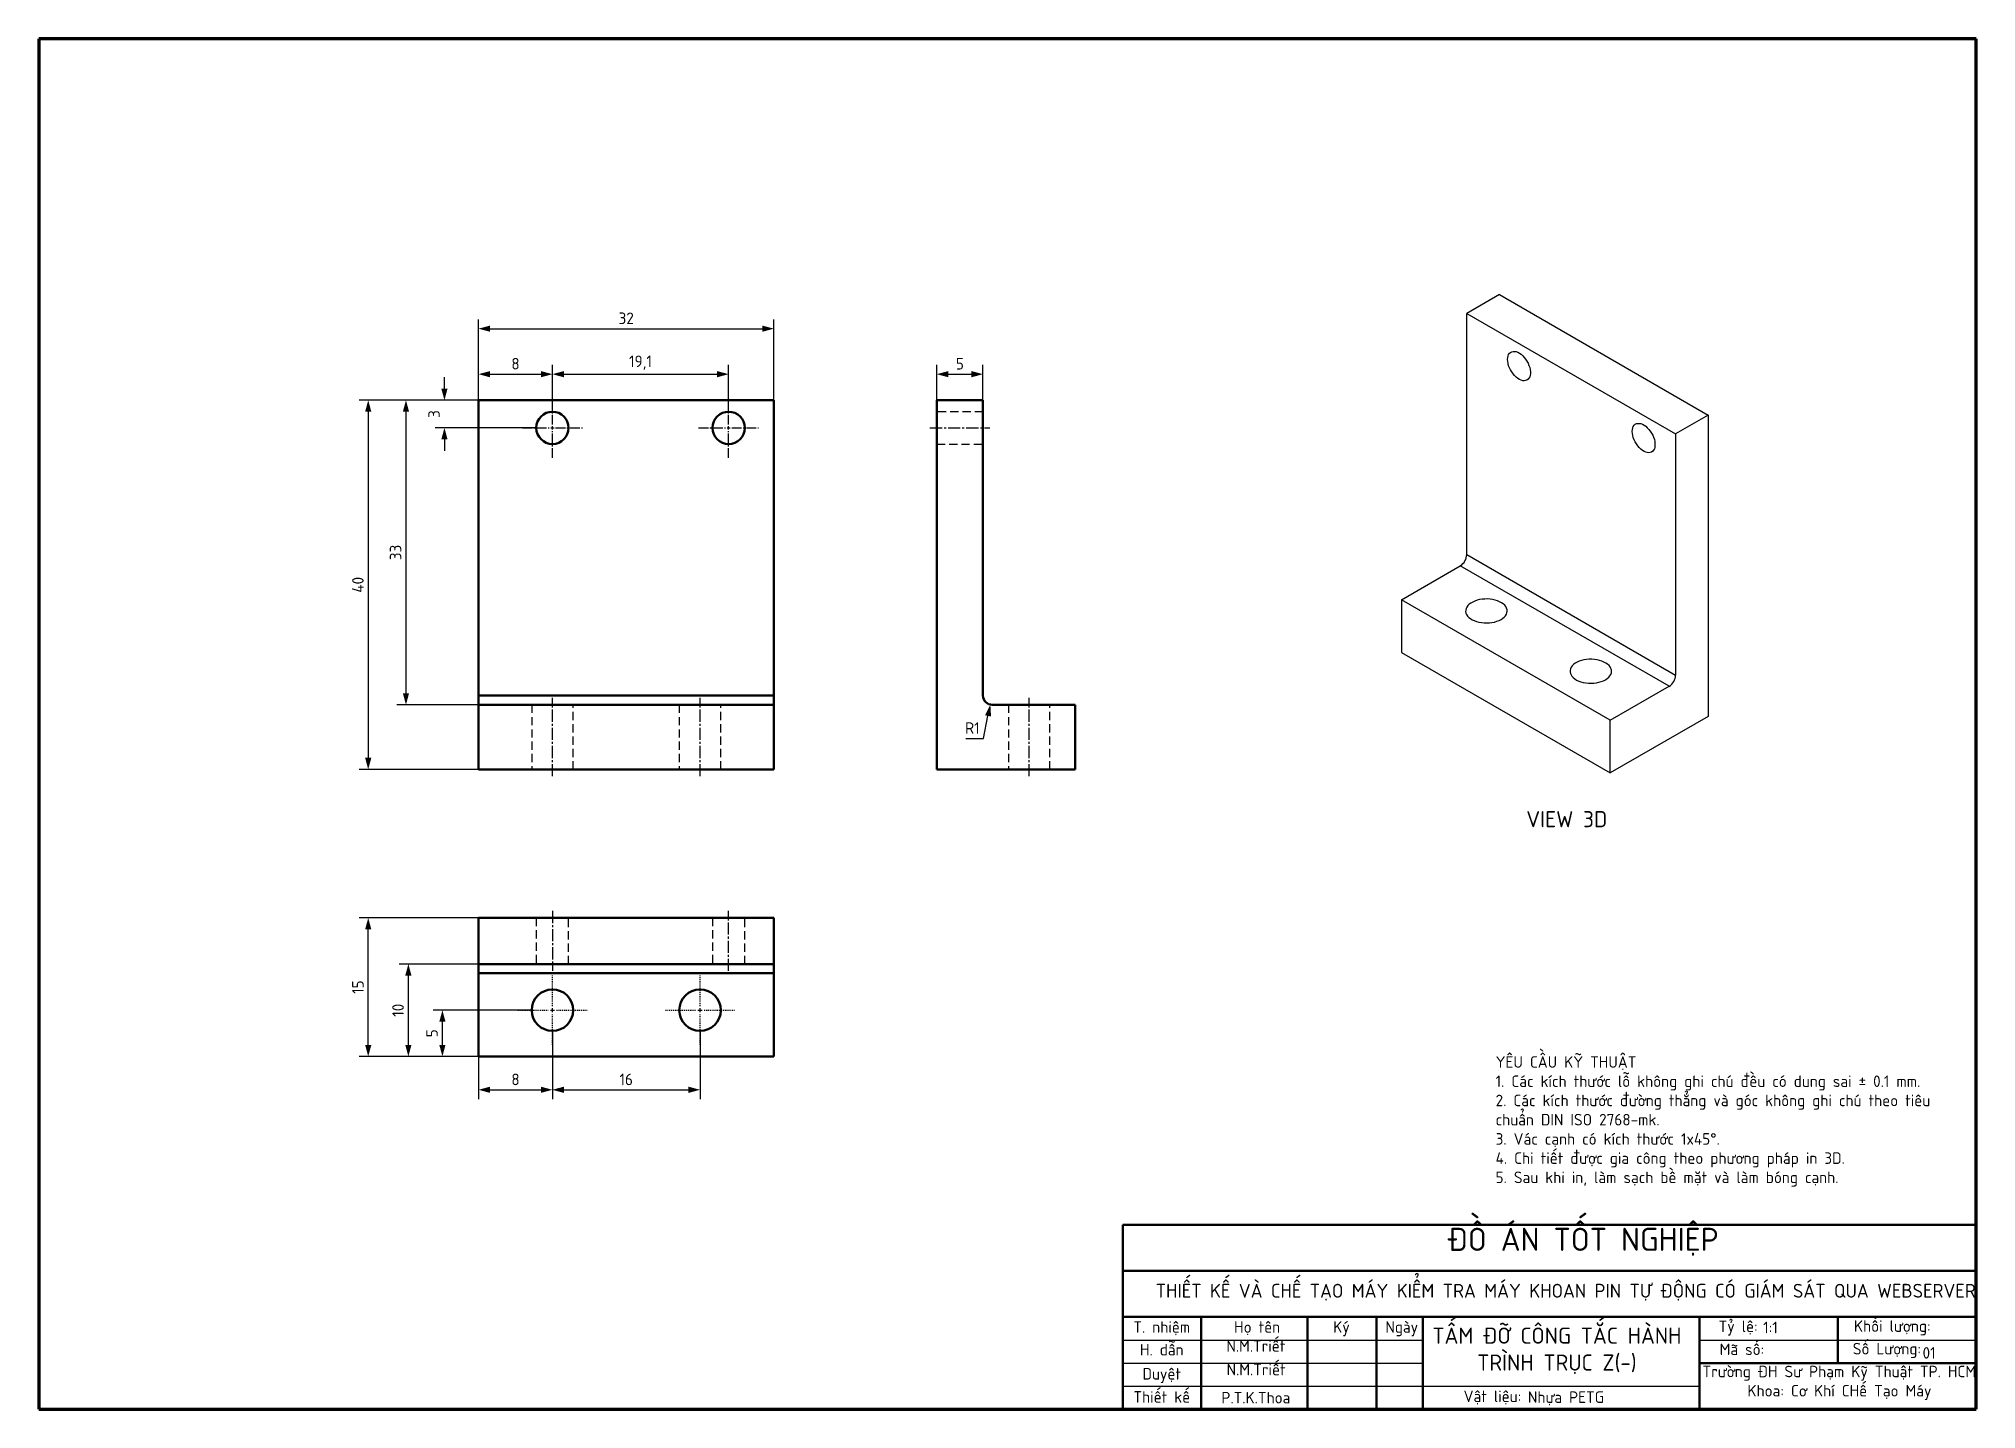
# Model space of a CAD drawing. Header units: millimetres. Extents: x -190 to 12889, y -227 to 3957.
# Drawn here: x 2684.2 to 2894.2, y 62.5 to 211 of the extents above; entities that cross this region are included whole.
import ezdxf

# ---------------------------------------------------------------- set-up
doc = ezdxf.new("R2010")
doc.units = ezdxf.units.MM
doc.header["$LTSCALE"] = 0.7
doc.header["$PDMODE"] = 35
doc.header["$PDSIZE"] = -4
doc.linetypes.add('CENTER2', pattern=[1.125, 0.75, -0.125, 0.125, -0.125])
doc.linetypes.add('HIDDEN', pattern=[9.525, 6.35, -3.175])
doc.layers.get('0').update_dxf_attribs({"color": 255})
for name, color, linetype, lineweight in [('AM_5', 10, 'Continuous', 25), ('AMC_Contour', 7, 'Continuous', 50), ('CON', 7, 'Continuous', 50), ('DIM', 94, 'Continuous', 25), ('KHUNGBV', 5, 'Continuous', 70), ('TEXT', 7, 'Continuous', 25)]:
    doc.layers.add(name, color=color, linetype=linetype, lineweight=lineweight)
doc.styles.add('TCVN-7284', font='tcvn+7284-2003r.ttf')
doc.dimstyles.new('TCVN_ISO-25_RadiusDia', dxfattribs={"dimtxt": 2.5, "dimasz": 2.5, "dimexe": 2, "dimexo": 0, "dimgap": 1, "dimtad": 1, "dimtoh": 1, "dimtxsty": 'TCVN-7284', "dimblk": 'Arrow', "dimcen": 0, "dimclrd": 256, "dimclre": 256, "dimclrt": 256, "dimadec": 0, "dimazin": 0, "dimtfac": 1, "dimtofl": 0, "dimtmove": 1, "dimatfit": 0, "dimldrblk": 'Arrow', "dimfxl": 1, "dimlwd": -1, "dimlwe": -1, "dimarcsym": 0})

msp = doc.modelspace()

# ---------------------------------------------------------------- texts
at = {"insert": (2845.4742, 127.3172), "char_height": 1.75, "width": 32.832125, "attachment_point": 1, "style": 'TCVN-7284'}
msp.add_mtext('VIEW 3D', dxfattribs=at)
at = {"ltscale": 0.7, "char_height": 1.25, "attachment_point": 1, "style": 'TCVN-7284'}
for s, width, insert in [('1:1', 2.250018, (2871.1601, 71.9862)), ('01', 2.250018, (2888.4318, 69.2349)), ('Nhựa PETG', 10.564303, (2845.6549, 64.4398))]:
    msp.add_mtext_dynamic_manual_height_columns(s, width=width, gutter_width=6.25, heights=[0], dxfattribs=dict(at, insert=insert))
at = {"layer": 'AMC_Contour', "color": 255, "insert": (2848.7983, 68.8374), "char_height": 1.75, "attachment_point": 5, "style": 'TCVN-7284'}
msp.add_mtext_dynamic_manual_height_columns('TẤM ĐỠ CÔNG TẮC HÀNH TRÌNH TRỤC Z(-)', width=32.908881, gutter_width=8.75, heights=[0], dxfattribs=at)
at = {"layer": 'TEXT', "ltscale": 0.7, "insert": (2842.1543, 100.7567), "char_height": 1.25, "attachment_point": 1, "style": 'TCVN-7284'}
msp.add_mtext_dynamic_manual_height_columns('YÊU CẦU KỸ THUẬT\\P1. Các kích thước lỗ không ghi chú đều có dung sai ± 0.1 mm. \\P2. Các kích thước đường thẳng và góc không ghi chú theo tiêu chuẩn DIN ISO 2768-mk.\\P3. Vác cạnh có kích thước 1x45°.\\P4. Chi tiết được gia công theo phương pháp in 3D.\\P5. Sau khi in, làm sạch bề mặt và làm bóng cạnh.', width=51.603963, gutter_width=861.0456, heights=[0], dxfattribs=at)

# ---------------------------------------------------------------- blocks, each defined once
blk = doc.blocks.new('KHUNG_A3')
at = {"layer": 'CON', "color": 8, "linetype": 'Continuous', "ltscale": 0.66}
for p, q in [((296.71, 84.61), (296.71, 44.61)), ((296.71, 84.61), (481.71, 84.61)), ((296.71, 74.61), (481.71, 74.61)), ((296.71, 64.61), (481.71, 64.61)), ((313.71, 64.61), (313.71, 44.61)), ((336.71, 64.61), (336.71, 44.61)), ((351.71, 64.61), (351.71, 44.61)), ((361.71, 64.61), (361.71, 44.61)), ((421.71, 44.61), (421.71, 64.61)), ((451.71, 54.61), (451.71, 64.61)), ((421.71, 54.61), (481.71, 54.61))]:
    blk.add_line(p, q, dxfattribs=at)
at = {"layer": 'DIM', "color": 8, "linetype": 'Continuous', "ltscale": 0.66}
for p, q in [((296.71, 59.61), (361.71, 59.61)), ((421.71, 59.61), (481.71, 59.61)), ((296.71, 54.61), (361.71, 54.61)), ((296.71, 49.61), (421.71, 49.61))]:
    blk.add_line(p, q, dxfattribs=at)
at = {"layer": 'KHUNGBV', "color": 8, "linetype": 'Continuous', "ltscale": 0.66}
for p, q in [((481.71, 341.61), (61.71, 341.61)), ((61.71, 341.61), (61.71, 44.61)), ((481.71, 44.61), (481.71, 341.61)), ((61.71, 44.61), (481.71, 44.61))]:
    blk.add_line(p, q, dxfattribs=at)
at = {"color": 255, "attachment_point": 1, "style": 'TCVN-7284'}
for s, width, insert, char_height in [('{\\W1.485708; }ĐỒ ÁN TỐT NGHIỆP', 65.6643, (362.61, 83.93), 5), ('\\pxqc;T. nhiệm', 16.8827, (296.71, 63.68), 2.5), ('{\\W2.460912; }Họ tên', 16.8827, (317.11, 63.68), 2.5), ('{\\W4.544245; }Ký', 16.8827, (335.42, 63.68), 2.5), ('{\\W1.017842; }Ngày', 9.8035, (352.08, 63.68), 2.5), ('\\pxqc;Tỷ lệ:', 9.8035, (425.19, 63.83), 2.5), ('\\pxqc;Khối lượng:', 20.0073, (453.51, 63.88), 2.5), ('\\pxqc;H. dẫn', 16.8827, (296.71, 58.76), 2.5), ('\\pxqc;N.M.Triết', 16.8827, (317.11, 59.57), 2.5), ('{\\W0.286782; }Mã số:', 12.5818, (425.56, 58.85), 2.5), ('\\pxqc;Số Lượng:', 17.9691, (453.36, 58.98), 2.5), ('\\pxqc;N.M.Triết', 16.8827, (317.16, 54.47), 2.5), ('\\pxqc;Duyệt', 16.8827, (296.71, 53.54), 2.5), ('{\\W0.981773; }Trường ĐH Sư Phạm Kỹ Thuật TP. HCM\\P{\\W7.398439; }Khoa: Cơ Khí CHế Tạo Máy ', 61.6953, (420.88, 54.04), 2.5), ('\\pxqc;Thiết kế', 16.8827, (296.71, 48.52), 2.5), ('\\pxqc;P.T.K.Thoa', 16.8827, (317.11, 48.37), 2.5), ('\\pxi-3,l3,qc,t3;Vật liệu:', 59.8171, (346.92, 48.66), 2.5)]:
    blk.add_mtext_dynamic_manual_height_columns(s, width=width, gutter_width=88.6, heights=[0], dxfattribs=dict(at, insert=insert, char_height=char_height))
at = {"color": 255, "insert": (303.83, 71.79), "char_height": 3, "width": 178.521, "attachment_point": 1, "style": 'TCVN-7284'}
blk.add_mtext('THIẾT KẾ VÀ CHẾ TẠO MÁY KIỂM TRA MÁY KHOAN PIN TỰ ĐỘNG CÓ GIÁM SÁT QUA WEBSERVER\\P', dxfattribs=at)
blk = doc.blocks.new('3D_Z-1')
at = {"color": 5}
for p, q in [((2810.12, -32.73), (2806.59, -34.77)), ((2810.12, -32.73), (2832.75, -45.79)), ((2806.59, -34.77), (2829.22, -47.83)), ((2806.59, -60.9), (2806.59, -34.77)), ((2832.75, -45.79), (2829.22, -47.83)), ((2832.75, -45.79), (2832.75, -78.45)), ((2829.22, -47.83), (2829.22, -73.96)), ((2806.59, -60.9), (2829.22, -73.96)), ((2799.52, -65.8), (2805.88, -62.12)), ((2828.51, -75.18), (2805.88, -62.12)), ((2822.14, -78.86), (2799.52, -65.8)), ((2799.52, -65.8), (2799.52, -71.51)), ((2799.52, -71.51), (2822.14, -84.57)), ((2822.14, -78.86), (2828.51, -75.18)), ((2832.75, -78.45), (2822.14, -84.57)), ((2822.14, -84.57), (2822.14, -78.86))]:
    blk.add_line(p, q, dxfattribs=at)
at = {"color": 5, "flags": 128}
for points in [[(2811.01, -39.77), (2811.02, -39.57), (2811.06, -39.39), (2811.12, -39.23), (2811.21, -39.1), (2811.32, -39), (2811.45, -38.93), (2811.6, -38.89), (2811.76, -38.89), (2811.93, -38.92), (2812.11, -38.98), (2812.29, -39.08), (2812.47, -39.21), (2812.64, -39.36), (2812.81, -39.54), (2812.96, -39.74), (2813.1, -39.95), (2813.22, -40.18), (2813.32, -40.41), (2813.4, -40.64), (2813.45, -40.87), (2813.48, -41.09), (2813.48, -41.3), (2813.45, -41.49), (2813.4, -41.66), (2813.32, -41.81), (2813.22, -41.92), (2813.1, -42.01), (2812.96, -42.06), (2812.81, -42.08), (2812.64, -42.07), (2812.47, -42.02), (2812.29, -41.94), (2812.11, -41.83), (2811.93, -41.69), (2811.76, -41.52), (2811.6, -41.33), (2811.45, -41.12), (2811.32, -40.9), (2811.21, -40.68), (2811.12, -40.44), (2811.06, -40.21), (2811.02, -39.98), (2811.01, -39.77)], [(2824.51, -47.57), (2824.53, -47.37), (2824.57, -47.18), (2824.63, -47.03), (2824.72, -46.9), (2824.83, -46.79), (2824.96, -46.72), (2825.11, -46.69), (2825.27, -46.69), (2825.44, -46.72), (2825.62, -46.78), (2825.8, -46.88), (2825.98, -47), (2826.15, -47.16), (2826.32, -47.34), (2826.47, -47.53), (2826.61, -47.75), (2826.73, -47.97), (2826.83, -48.2), (2826.91, -48.44), (2826.96, -48.67), (2826.98, -48.89), (2826.98, -49.1), (2826.96, -49.29), (2826.91, -49.46), (2826.83, -49.6), (2826.73, -49.72), (2826.61, -49.8), (2826.47, -49.86), (2826.32, -49.88), (2826.15, -49.86), (2825.98, -49.82), (2825.8, -49.73), (2825.62, -49.62), (2825.44, -49.48), (2825.27, -49.32), (2825.11, -49.13), (2824.96, -48.92), (2824.83, -48.7), (2824.72, -48.47), (2824.63, -48.24), (2824.57, -48.01), (2824.53, -47.78), (2824.51, -47.57)], [(2810.3, -67.94), (2810.49, -67.81), (2810.65, -67.68), (2810.78, -67.53), (2810.88, -67.37), (2810.94, -67.21), (2810.96, -67.04), (2810.95, -66.88), (2810.89, -66.71), (2810.81, -66.55), (2810.69, -66.4), (2810.53, -66.26), (2810.35, -66.13), (2810.14, -66.02), (2809.91, -65.92), (2809.65, -65.84), (2809.38, -65.78), (2809.1, -65.74), (2808.82, -65.72), (2808.53, -65.73), (2808.24, -65.75), (2807.97, -65.79), (2807.7, -65.86), (2807.45, -65.94), (2807.22, -66.05), (2807.02, -66.16), (2806.84, -66.29), (2806.7, -66.44), (2806.59, -66.59), (2806.51, -66.75), (2806.47, -66.92), (2806.46, -67.08), (2806.49, -67.25), (2806.56, -67.41), (2806.67, -67.57), (2806.8, -67.71), (2806.97, -67.85), (2807.17, -67.97), (2807.39, -68.07), (2807.64, -68.16), (2807.9, -68.23), (2808.17, -68.28), (2808.46, -68.31), (2808.75, -68.32), (2809.03, -68.31), (2809.31, -68.27), (2809.59, -68.22), (2809.84, -68.14), (2810.08, -68.05), (2810.3, -67.94)], [(2821.61, -74.47), (2821.8, -74.35), (2821.97, -74.21), (2822.09, -74.06), (2822.19, -73.9), (2822.25, -73.74), (2822.27, -73.57), (2822.26, -73.41), (2822.21, -73.24), (2822.12, -73.08), (2822, -72.93), (2821.85, -72.79), (2821.66, -72.66), (2821.45, -72.55), (2821.22, -72.45), (2820.97, -72.37), (2820.7, -72.31), (2820.42, -72.27), (2820.13, -72.25), (2819.84, -72.26), (2819.56, -72.28), (2819.28, -72.33), (2819.01, -72.39), (2818.77, -72.47), (2818.54, -72.58), (2818.33, -72.69), (2818.16, -72.83), (2818.01, -72.97), (2817.9, -73.12), (2817.82, -73.28), (2817.78, -73.45), (2817.78, -73.61), (2817.81, -73.78), (2817.88, -73.94), (2817.98, -74.1), (2818.12, -74.24), (2818.29, -74.38), (2818.48, -74.5), (2818.71, -74.61), (2818.95, -74.69), (2819.21, -74.76), (2819.49, -74.81), (2819.77, -74.84), (2820.06, -74.85), (2820.35, -74.84), (2820.63, -74.8), (2820.9, -74.75), (2821.16, -74.67), (2821.4, -74.58), (2821.61, -74.47)]]:
    blk.add_lwpolyline(points, dxfattribs=at)
at = {"color": 5}
for centre in [(2805.05, -60.83), (2827.68, -73.89)]:
    blk.add_arc(centre, 1.54, 302.6055, 357.3945, dxfattribs=at)
blk = doc.blocks.new('*U238')
at = {"layer": 'AM_5', "color": 0, "linetype": 'CENTER2', "ltscale": 0.2, "transparency": 16777216}
for p, q in [((0, 0.45), (0, 3.75)), ((-3.75, 0), (-0.45, 0)), ((0.45, 0), (3.75, 0)), ((0, -3.75), (0, -0.45))]:
    blk.add_line(p, q, dxfattribs=at)
at = {"layer": 'AM_5', "color": 0, "linetype": 'Continuous', "ltscale": 0.2, "transparency": 16777216}
for p, q in [((-0.225, 0), (0.225, 0)), ((0, -0.225), (0, 0.225))]:
    blk.add_line(p, q, dxfattribs=at)
blk = doc.blocks.new('*U239')
at = {"layer": 'AM_5', "color": 0, "linetype": 'CENTER2', "ltscale": 0.2, "transparency": 16777216}
for p, q in [((0, 0.45), (0, 3.75)), ((-3.75, 0), (-0.45, 0)), ((0.45, 0), (3.75, 0)), ((0, -3.75), (0, -0.45))]:
    blk.add_line(p, q, dxfattribs=at)
at = {"layer": 'AM_5', "color": 0, "linetype": 'Continuous', "ltscale": 0.2, "transparency": 16777216}
for p, q in [((-0.225, 0), (0.225, 0)), ((0, -0.225), (0, 0.225))]:
    blk.add_line(p, q, dxfattribs=at)
blk = doc.blocks.new('*U240')
at = {"layer": 'AM_5', "color": 0, "linetype": 'CENTER2', "ltscale": 2, "transparency": 16777216}
for p, q in [((0, 0.35), (0, 3.25)), ((-3.25, 0), (-0.35, 0)), ((0.35, 0), (3.25, 0)), ((0, -3.25), (0, -0.35))]:
    blk.add_line(p, q, dxfattribs=at)
at = {"layer": 'AM_5', "color": 0, "linetype": 'Continuous', "ltscale": 2, "transparency": 16777216}
for p, q in [((-0.175, 0), (0.175, 0)), ((0, -0.175), (0, 0.175))]:
    blk.add_line(p, q, dxfattribs=at)
blk = doc.blocks.new('*U241')
at = {"layer": 'AM_5', "color": 0, "linetype": 'CENTER2', "ltscale": 2, "transparency": 16777216}
for p, q in [((0, 0.35), (0, 3.25)), ((-3.25, 0), (-0.35, 0)), ((0.35, 0), (3.25, 0)), ((0, -3.25), (0, -0.35))]:
    blk.add_line(p, q, dxfattribs=at)
at = {"layer": 'AM_5', "color": 0, "linetype": 'Continuous', "ltscale": 2, "transparency": 16777216}
for p, q in [((-0.175, 0), (0.175, 0)), ((0, -0.175), (0, 0.175))]:
    blk.add_line(p, q, dxfattribs=at)
blk = doc.blocks.new('*U242')
at = {"layer": 'AM_5', "color": 0, "linetype": 'CENTER2', "ltscale": 2.5, "transparency": 16777216}
blk.add_line((0, -4.25), (0, 4.25), dxfattribs=at)
blk = doc.blocks.new('*U243')
at = {"layer": 'AM_5', "color": 0, "linetype": 'CENTER2', "ltscale": 2.5, "transparency": 16777216}
blk.add_line((0, -4.25), (0, 4.25), dxfattribs=at)
blk = doc.blocks.new('*U244')
at = {"layer": 'AM_5', "color": 0, "linetype": 'CENTER2', "ltscale": 2.5, "transparency": 16777216}
blk.add_line((0, 3.25), (0, -3.25), dxfattribs=at)
blk = doc.blocks.new('*U245')
at = {"layer": 'AM_5', "color": 0, "linetype": 'CENTER2', "ltscale": 2.5, "transparency": 16777216}
blk.add_line((0, -3.25), (0, 3.25), dxfattribs=at)
blk = doc.blocks.new('*U246')
at = {"layer": 'AM_5', "color": 0, "linetype": 'CENTER2', "ltscale": 2.5, "transparency": 16777216}
blk.add_line((0, -4.25), (0, 4.25), dxfattribs=at)
blk = doc.blocks.new('*U247')
at = {"layer": 'AM_5', "color": 0, "linetype": 'CENTER2', "ltscale": 2.5, "transparency": 16777216}
blk.add_line((-3.25, 0), (3.25, 0), dxfattribs=at)
blk = doc.blocks.new('Arrow')
at = {"layer": 'DIM'}
blk.add_solid([(-1, 0.27), (-1, -0.27), (0, 0)], dxfattribs=at)
blk = doc.blocks.new('*D248')
at = {"layer": 'Defpoints', "color": 0, "ltscale": 0.2, "transparency": 16777216}
for p in [(2739.92, 174.66), (2731.92, 171.84), (2739.92, 170.59)]:
    blk.add_point(p, dxfattribs=at)
at = {"layer": 'DIM', "ltscale": 0.2, "transparency": 16777216}
for p, q in [((2731.92, 171.84), (2731.92, 175.66)), ((2733.17, 174.66), (2738.67, 174.66)), ((2739.92, 170.59), (2739.92, 175.66))]:
    blk.add_line(p, q, dxfattribs=at)
at = {"layer": 'DIM', "ltscale": 0.2, "transparency": 16777216, "xscale": 1.25, "yscale": 1.25, "zscale": 1.25, "rotation": 180}
blk.add_blockref('Arrow', (2731.92, 174.66), dxfattribs=at)
at = {"layer": 'DIM', "ltscale": 0.2, "transparency": 16777216, "xscale": 1.25, "yscale": 1.25, "zscale": 1.25}
blk.add_blockref('Arrow', (2739.92, 174.66), dxfattribs=at)
at = {"layer": 'DIM', "ltscale": 0.2, "transparency": 16777216, "insert": (2735.92, 175.79), "char_height": 1.25, "attachment_point": 5, "style": 'TCVN-7284', "bg_fill": 3, "box_fill_scale": 1.1, "bg_fill_color": 256, "bg_fill_true_color": 13158600, "bg_fill_transparency": 0}
blk.add_mtext('8', dxfattribs=at)
blk = doc.blocks.new('*D249')
at = {"layer": 'Defpoints', "color": 0, "ltscale": 0.7, "transparency": 16777216}
for p in [(2759.02, 174.66), (2739.92, 170.59), (2759.02, 170.59)]:
    blk.add_point(p, dxfattribs=at)
at = {"layer": 'DIM', "ltscale": 0.7, "transparency": 16777216}
for p, q in [((2739.92, 170.59), (2739.92, 175.66)), ((2741.17, 174.66), (2757.77, 174.66)), ((2759.02, 170.59), (2759.02, 175.66))]:
    blk.add_line(p, q, dxfattribs=at)
at = {"layer": 'DIM', "ltscale": 0.7, "transparency": 16777216, "xscale": 1.25, "yscale": 1.25, "zscale": 1.25, "rotation": 180}
blk.add_blockref('Arrow', (2739.92, 174.66), dxfattribs=at)
at = {"layer": 'DIM', "ltscale": 0.7, "transparency": 16777216, "xscale": 1.25, "yscale": 1.25, "zscale": 1.25}
blk.add_blockref('Arrow', (2759.02, 174.66), dxfattribs=at)
at = {"layer": 'DIM', "ltscale": 0.7, "transparency": 16777216, "insert": (2749.47, 175.91), "char_height": 1.25, "attachment_point": 5, "style": 'TCVN-7284'}
blk.add_mtext('\\A1;19,1', dxfattribs=at)
blk = doc.blocks.new('*D250')
at = {"layer": 'Defpoints', "color": 0, "ltscale": 0.7, "transparency": 16777216}
for p in [(2763.92, 179.59), (2731.92, 171.84), (2763.92, 171.84)]:
    blk.add_point(p, dxfattribs=at)
at = {"layer": 'DIM', "ltscale": 0.7, "transparency": 16777216}
for p, q in [((2731.92, 171.84), (2731.92, 180.59)), ((2733.17, 179.59), (2762.67, 179.59)), ((2763.92, 171.84), (2763.92, 180.59))]:
    blk.add_line(p, q, dxfattribs=at)
at = {"layer": 'DIM', "ltscale": 0.7, "transparency": 16777216, "xscale": 1.25, "yscale": 1.25, "zscale": 1.25, "rotation": 180}
blk.add_blockref('Arrow', (2731.92, 179.59), dxfattribs=at)
at = {"layer": 'DIM', "ltscale": 0.7, "transparency": 16777216, "xscale": 1.25, "yscale": 1.25, "zscale": 1.25}
blk.add_blockref('Arrow', (2763.92, 179.59), dxfattribs=at)
at = {"layer": 'DIM', "ltscale": 0.7, "transparency": 16777216, "insert": (2747.92, 180.72), "char_height": 1.25, "attachment_point": 5, "style": 'TCVN-7284'}
blk.add_mtext('32', dxfattribs=at)
blk = doc.blocks.new('*D251')
at = {"layer": 'Defpoints', "color": 0, "ltscale": 0.2, "transparency": 16777216}
for p in [(2731.92, 171.84), (2738.17, 168.84)]:
    blk.add_point(p, dxfattribs=at)
at = {"layer": 'DIM', "ltscale": 0.2, "transparency": 16777216}
for p, q in [((2728.22, 173.09), (2728.22, 174.34)), ((2731.92, 171.84), (2727.22, 171.84)), ((2738.17, 168.84), (2727.22, 168.84)), ((2728.22, 167.59), (2728.22, 166.34))]:
    blk.add_line(p, q, dxfattribs=at)
at = {"layer": 'DIM', "ltscale": 0.2, "transparency": 16777216, "insert": (2727.09, 170.34), "char_height": 1.25, "attachment_point": 5, "rotation": 90, "style": 'TCVN-7284', "bg_fill": 3, "box_fill_scale": 1.1, "bg_fill_color": 256, "bg_fill_true_color": 13158600, "bg_fill_transparency": 0}
blk.add_mtext('3', dxfattribs=at)
at = {"layer": 'Defpoints', "color": 0, "ltscale": 0.2, "transparency": 16777216}
blk.add_point((2728.22, 168.84), dxfattribs=at)
at = {"layer": 'DIM', "ltscale": 0.2, "transparency": 16777216, "xscale": 1.25, "yscale": 1.25, "zscale": 1.25}
for p, rotation in [((2728.22, 171.84), 270), ((2728.22, 168.84), 90)]:
    blk.add_blockref('Arrow', p, dxfattribs=dict(at, rotation=rotation))
blk = doc.blocks.new('*D252')
at = {"layer": 'Defpoints', "color": 0, "ltscale": 0.2, "transparency": 16777216}
for p in [(2731.92, 171.84), (2724.05, 138.84), (2731.92, 138.84)]:
    blk.add_point(p, dxfattribs=at)
at = {"layer": 'DIM', "ltscale": 0.2, "transparency": 16777216}
for p, q in [((2731.92, 171.84), (2723.05, 171.84)), ((2724.05, 170.59), (2724.05, 140.09)), ((2731.92, 138.84), (2723.05, 138.84))]:
    blk.add_line(p, q, dxfattribs=at)
at = {"layer": 'DIM', "ltscale": 0.2, "transparency": 16777216, "xscale": 1.25, "yscale": 1.25, "zscale": 1.25}
for p, rotation in [((2724.05, 171.84), 90), ((2724.05, 138.84), 270)]:
    blk.add_blockref('Arrow', p, dxfattribs=dict(at, rotation=rotation))
at = {"layer": 'DIM', "ltscale": 0.2, "transparency": 16777216, "insert": (2722.92, 155.34), "char_height": 1.25, "attachment_point": 5, "rotation": 90, "style": 'TCVN-7284', "bg_fill": 3, "box_fill_scale": 1.1, "bg_fill_color": 256, "bg_fill_true_color": 13158600, "bg_fill_transparency": 0}
blk.add_mtext('33', dxfattribs=at)
blk = doc.blocks.new('*D253')
at = {"layer": 'Defpoints', "color": 0, "ltscale": 0.7, "transparency": 16777216}
for p in [(2731.92, 171.84), (2719.96, 131.84), (2731.92, 131.84)]:
    blk.add_point(p, dxfattribs=at)
at = {"layer": 'DIM', "ltscale": 0.7, "transparency": 16777216}
for p, q in [((2731.92, 171.84), (2718.96, 171.84)), ((2719.96, 170.59), (2719.96, 133.09)), ((2731.92, 131.84), (2718.96, 131.84))]:
    blk.add_line(p, q, dxfattribs=at)
at = {"layer": 'DIM', "ltscale": 0.7, "transparency": 16777216, "xscale": 1.25, "yscale": 1.25, "zscale": 1.25}
for p, rotation in [((2719.96, 171.84), 90), ((2719.96, 131.84), 270)]:
    blk.add_blockref('Arrow', p, dxfattribs=dict(at, rotation=rotation))
at = {"layer": 'DIM', "ltscale": 0.7, "transparency": 16777216, "insert": (2718.84, 151.84), "char_height": 1.25, "attachment_point": 5, "rotation": 90, "style": 'TCVN-7284'}
blk.add_mtext('40', dxfattribs=at)
blk = doc.blocks.new('*D254')
at = {"layer": 'Defpoints', "color": 0, "ltscale": 0.2, "transparency": 16777216}
for p in [(2739.92, 103.49), (2731.92, 100.74), (2739.92, 97.12)]:
    blk.add_point(p, dxfattribs=at)
at = {"layer": 'DIM', "ltscale": 0.2, "transparency": 16777216}
for p, q in [((2739.92, 103.49), (2739.92, 96.12)), ((2731.92, 100.74), (2731.92, 96.12)), ((2733.17, 97.12), (2738.67, 97.12))]:
    blk.add_line(p, q, dxfattribs=at)
at = {"layer": 'DIM', "ltscale": 0.2, "transparency": 16777216, "xscale": 1.25, "yscale": 1.25, "zscale": 1.25, "rotation": 180}
blk.add_blockref('Arrow', (2731.92, 97.12), dxfattribs=at)
at = {"layer": 'DIM', "ltscale": 0.2, "transparency": 16777216, "xscale": 1.25, "yscale": 1.25, "zscale": 1.25}
blk.add_blockref('Arrow', (2739.92, 97.12), dxfattribs=at)
at = {"layer": 'DIM', "ltscale": 0.2, "transparency": 16777216, "insert": (2735.92, 98.24), "char_height": 1.25, "attachment_point": 5, "style": 'TCVN-7284', "bg_fill": 3, "box_fill_scale": 1.1, "bg_fill_color": 256, "bg_fill_true_color": 13158600, "bg_fill_transparency": 0}
blk.add_mtext('8', dxfattribs=at)
blk = doc.blocks.new('*D255')
at = {"layer": 'Defpoints', "color": 0, "ltscale": 0.2, "transparency": 16777216}
for p in [(2739.92, 103.49), (2755.92, 103.49), (2755.92, 97.12)]:
    blk.add_point(p, dxfattribs=at)
at = {"layer": 'DIM', "ltscale": 0.2, "transparency": 16777216}
for p, q in [((2739.92, 103.49), (2739.92, 96.12)), ((2755.92, 103.49), (2755.92, 96.12)), ((2741.17, 97.12), (2754.67, 97.12))]:
    blk.add_line(p, q, dxfattribs=at)
at = {"layer": 'DIM', "ltscale": 0.2, "transparency": 16777216, "xscale": 1.25, "yscale": 1.25, "zscale": 1.25, "rotation": 180}
blk.add_blockref('Arrow', (2739.92, 97.12), dxfattribs=at)
at = {"layer": 'DIM', "ltscale": 0.2, "transparency": 16777216, "xscale": 1.25, "yscale": 1.25, "zscale": 1.25}
blk.add_blockref('Arrow', (2755.92, 97.12), dxfattribs=at)
at = {"layer": 'DIM', "ltscale": 0.2, "transparency": 16777216, "insert": (2747.92, 98.24), "char_height": 1.25, "attachment_point": 5, "style": 'TCVN-7284', "bg_fill": 3, "box_fill_scale": 1.1, "bg_fill_color": 256, "bg_fill_true_color": 13158600, "bg_fill_transparency": 0}
blk.add_mtext('16', dxfattribs=at)
blk = doc.blocks.new('*D256')
at = {"layer": 'Defpoints', "color": 0, "ltscale": 0.2, "transparency": 16777216}
for p in [(2786.59, 174.66), (2781.59, 171.84), (2786.59, 171.84)]:
    blk.add_point(p, dxfattribs=at)
at = {"layer": 'DIM', "ltscale": 0.2, "transparency": 16777216}
for p, q in [((2781.59, 171.84), (2781.59, 175.66)), ((2782.84, 174.66), (2785.34, 174.66)), ((2786.59, 171.84), (2786.59, 175.66))]:
    blk.add_line(p, q, dxfattribs=at)
at = {"layer": 'DIM', "ltscale": 0.2, "transparency": 16777216, "xscale": 1.25, "yscale": 1.25, "zscale": 1.25, "rotation": 180}
blk.add_blockref('Arrow', (2781.59, 174.66), dxfattribs=at)
at = {"layer": 'DIM', "ltscale": 0.2, "transparency": 16777216, "xscale": 1.25, "yscale": 1.25, "zscale": 1.25}
blk.add_blockref('Arrow', (2786.59, 174.66), dxfattribs=at)
at = {"layer": 'DIM', "ltscale": 0.2, "transparency": 16777216, "insert": (2784.09, 175.79), "char_height": 1.25, "attachment_point": 5, "style": 'TCVN-7284', "bg_fill": 3, "box_fill_scale": 1.1, "bg_fill_color": 256, "bg_fill_true_color": 13158600, "bg_fill_transparency": 0}
blk.add_mtext('5', dxfattribs=at)
blk = doc.blocks.new('*D257')
at = {"layer": 'Defpoints', "color": 0, "ltscale": 0.2, "transparency": 16777216}
for p in [(2728, 105.74), (2737.67, 105.74), (2731.92, 100.74)]:
    blk.add_point(p, dxfattribs=at)
at = {"layer": 'DIM', "ltscale": 0.2, "transparency": 16777216}
for p, q in [((2737.67, 105.74), (2727, 105.74)), ((2728, 101.99), (2728, 104.49)), ((2731.92, 100.74), (2727, 100.74))]:
    blk.add_line(p, q, dxfattribs=at)
at = {"layer": 'DIM', "ltscale": 0.2, "transparency": 16777216, "xscale": 1.25, "yscale": 1.25, "zscale": 1.25}
for p, rotation in [((2728, 105.74), 90), ((2728, 100.74), 270)]:
    blk.add_blockref('Arrow', p, dxfattribs=dict(at, rotation=rotation))
at = {"layer": 'DIM', "ltscale": 0.2, "transparency": 16777216, "insert": (2726.87, 103.24), "char_height": 1.25, "attachment_point": 5, "rotation": 90, "style": 'TCVN-7284', "bg_fill": 3, "box_fill_scale": 1.1, "bg_fill_color": 256, "bg_fill_true_color": 13158600, "bg_fill_transparency": 0}
blk.add_mtext('5', dxfattribs=at)
blk = doc.blocks.new('*D258')
at = {"layer": 'Defpoints', "color": 0, "ltscale": 0.2, "transparency": 16777216}
for p in [(2724.31, 110.74), (2731.92, 110.74), (2731.92, 100.74)]:
    blk.add_point(p, dxfattribs=at)
at = {"layer": 'DIM', "ltscale": 0.2, "transparency": 16777216}
for p, q in [((2731.92, 110.74), (2723.31, 110.74)), ((2724.31, 101.99), (2724.31, 109.49)), ((2731.92, 100.74), (2723.31, 100.74))]:
    blk.add_line(p, q, dxfattribs=at)
at = {"layer": 'DIM', "ltscale": 0.2, "transparency": 16777216, "xscale": 1.25, "yscale": 1.25, "zscale": 1.25}
for p, rotation in [((2724.31, 110.74), 90), ((2724.31, 100.74), 270)]:
    blk.add_blockref('Arrow', p, dxfattribs=dict(at, rotation=rotation))
at = {"layer": 'DIM', "ltscale": 0.2, "transparency": 16777216, "insert": (2723.19, 105.74), "char_height": 1.25, "attachment_point": 5, "rotation": 90, "style": 'TCVN-7284', "bg_fill": 3, "box_fill_scale": 1.1, "bg_fill_color": 256, "bg_fill_true_color": 13158600, "bg_fill_transparency": 0}
blk.add_mtext('10', dxfattribs=at)
blk = doc.blocks.new('*D772')
at = {"layer": 'Defpoints', "color": 0, "ltscale": 0.7, "transparency": 16777216}
for p in [(2787.39, 138.86), (2787.59, 139.84)]:
    blk.add_point(p, dxfattribs=at)
at = {"layer": 'DIM', "ltscale": 0.7, "transparency": 16777216}
for p, q in [((2786.63, 135.19), (2787.13, 137.64)), ((2784.75, 135.19), (2786.63, 135.19))]:
    blk.add_line(p, q, dxfattribs=at)
at = {"layer": 'DIM', "ltscale": 0.7, "transparency": 16777216, "xscale": 1.25, "yscale": 1.25, "zscale": 1.25, "rotation": 78.29132704595642}
blk.add_blockref('Arrow', (2787.39, 138.86), dxfattribs=at)
at = {"layer": 'DIM', "ltscale": 0.7, "transparency": 16777216, "insert": (2785.44, 136.32), "char_height": 1.25, "attachment_point": 5, "style": 'TCVN-7284'}
blk.add_mtext('R1', dxfattribs=at)
blk = doc.blocks.new('*D915')
at = {"layer": 'Defpoints', "color": 0, "ltscale": 0.2, "transparency": 16777216}
for p in [(2719.96, 115.74), (2731.92, 115.74), (2731.92, 100.74)]:
    blk.add_point(p, dxfattribs=at)
at = {"layer": 'DIM', "ltscale": 0.2, "transparency": 16777216}
for p, q in [((2731.92, 115.74), (2718.96, 115.74)), ((2719.96, 101.99), (2719.96, 114.49)), ((2731.92, 100.74), (2718.96, 100.74))]:
    blk.add_line(p, q, dxfattribs=at)
at = {"layer": 'DIM', "ltscale": 0.2, "transparency": 16777216, "xscale": 1.25, "yscale": 1.25, "zscale": 1.25}
for p, rotation in [((2719.96, 115.74), 90), ((2719.96, 100.74), 270)]:
    blk.add_blockref('Arrow', p, dxfattribs=dict(at, rotation=rotation))
at = {"layer": 'DIM', "ltscale": 0.2, "transparency": 16777216, "insert": (2718.84, 108.24), "char_height": 1.25, "attachment_point": 5, "rotation": 90, "style": 'TCVN-7284', "bg_fill": 3, "box_fill_scale": 1.1, "bg_fill_color": 256, "bg_fill_true_color": 13158600, "bg_fill_transparency": 0}
blk.add_mtext('15', dxfattribs=at)

# ---------------------------------------------------------------- dimensions: what is measured, and where the dimension line sits
at = {"layer": 'DIM', "ltscale": 0.7}
dim = msp.add_radius_dim(center=(2787.5909, 139.842), mpoint=(2787.3879, 138.8628), dimstyle='TCVN_ISO-25_RadiusDia', override={"dimscale": 0.5, "dimtp": 0.15, "dimtm": 0.15}, dxfattribs=at)
dim.commit()
dim.dimension.update_dxf_attribs({"geometry": '*D772', "text_midpoint": (2785.4394, 136.3158)})

# ---------------------------------------------------------------- linework, layer by layer
at = {"layer": 'AM_5', "color": 2, "linetype": 'HIDDEN', "ltscale": 0.2}
for p, q in [((2786.5909, 170.592), (2781.5909, 170.592)), ((2781.5909, 167.092), (2786.5909, 167.092)), ((2737.6745, 138.842), (2737.6745, 131.842)), ((2742.1745, 131.842), (2742.1745, 138.842)), ((2753.6745, 138.842), (2753.6745, 131.842)), ((2758.1745, 131.842), (2758.1745, 138.842)), ((2789.3409, 138.842), (2789.3409, 131.842)), ((2793.8409, 131.842), (2793.8409, 138.842)), ((2738.1745, 115.7438), (2738.1745, 110.7438)), ((2741.6745, 110.7438), (2741.6745, 115.7438)), ((2757.2745, 115.7438), (2757.2745, 110.7438)), ((2760.7745, 110.7438), (2760.7745, 115.7438))]:
    msp.add_line(p, q, dxfattribs=at)
at = {"layer": 'CON'}
for p, q in [((2731.9245, 171.842), (2763.9245, 171.842)), ((2731.9245, 138.842), (2731.9245, 171.842)), ((2763.9245, 171.842), (2763.9245, 138.842)), ((2781.5909, 171.842), (2786.5909, 171.842)), ((2781.5909, 131.842), (2781.5909, 171.842)), ((2786.5909, 139.842), (2786.5909, 171.842)), ((2763.9245, 138.842), (2731.9245, 138.842)), ((2731.9245, 138.842), (2731.9245, 131.842)), ((2763.9245, 131.842), (2763.9245, 138.842)), ((2796.5909, 138.842), (2787.5909, 138.842)), ((2796.5909, 138.842), (2796.5909, 131.842)), ((2731.9245, 131.842), (2763.9245, 131.842)), ((2781.5909, 131.842), (2796.5909, 131.842)), ((2731.9245, 115.7438), (2731.9245, 110.7438)), ((2731.9245, 115.7438), (2763.9245, 115.7438)), ((2763.9245, 115.7438), (2763.9245, 110.7438)), ((2731.9245, 110.7438), (2763.9245, 110.7438)), ((2731.9245, 100.7438), (2731.9245, 110.7438)), ((2763.9245, 100.7438), (2763.9245, 110.7438)), ((2763.9245, 100.7438), (2731.9245, 100.7438))]:
    msp.add_line(p, q, dxfattribs=at)
for centre, radius in [((2739.9245, 168.842), 1.75), ((2759.0245, 168.842), 1.75), ((2739.9245, 105.7438), 2.25), ((2755.9245, 105.7438), 2.25)]:
    msp.add_circle(centre, radius, dxfattribs=at)
msp.add_arc((2787.5909, 139.842), 1, 180, 270, dxfattribs=at)

# ---------------------------------------------------------------- block references
at = {"layer": 'AM_5', "linetype": 'CENTER2', "ltscale": 2}
for name, p in [('*U240', (2739.9245, 168.842)), ('*U241', (2759.0245, 168.842))]:
    msp.add_blockref(name, p, dxfattribs=at)
at = {"layer": 'AM_5', "linetype": 'CENTER2', "ltscale": 2.5}
for name, p in [('*U247', (2784.0909, 168.842)), ('*U243', (2739.9245, 135.342)), ('*U242', (2755.9245, 135.342)), ('*U246', (2791.5909, 135.342)), ('*U244', (2739.9245, 113.2438)), ('*U245', (2759.0245, 113.2438))]:
    msp.add_blockref(name, p, dxfattribs=at)
at = {"layer": 'AM_5', "linetype": 'CENTER2', "ltscale": 0.2}
for name, p in [('*U239', (2739.9245, 105.7438)), ('*U238', (2755.9245, 105.7438))]:
    msp.add_blockref(name, p, dxfattribs=at)
at = {"layer": 'DIM', "xscale": 0.5, "yscale": 0.5, "zscale": 0.5}
msp.add_blockref('KHUNG_A3', (2653.3924, 40.1995), dxfattribs=at)
at = {"layer": 'DIM'}
msp.add_blockref('3D_Z-1', (32.4473, 216.0224), dxfattribs=at)

msp.set_redraw_order([(e.dxf.handle, doc.entitydb.next_handle()) for e in msp.query("TEXT MTEXT ATTDEF DIMENSION ARC_DIMENSION")])  # texts and dimensions are drawn at this point

# ---------------------------------------------------------------- next in the draw order: dimensions: what is measured, and where the dimension line sits
at = {"layer": 'DIM', "ltscale": 0.2}
for base, p1, p2, picture, middle in [((2739.9245, 174.661), (2731.9245, 171.842), (2739.9245, 170.592), '*D248', (2735.9245, 175.786)), ((2786.5909, 174.661), (2781.5909, 171.842), (2786.5909, 171.842), '*D256', (2784.0909, 175.786)), ((2739.9245, 97.1177), (2731.9245, 100.7438), (2739.9245, 103.4938), '*D254', (2735.9245, 98.2427))]:
    dim = msp.add_linear_dim(base=base, p1=p1, p2=p2, dimstyle='TCVN_ISO-25_RadiusDia', override={"dimscale": 0.5, "dimtfill": 1, "dimarcsym": 1}, dxfattribs=at)
    dim.commit()
    dim.dimension.update_dxf_attribs({"geometry": picture, "text_midpoint": middle})

# ---------------------------------------------------------------- next in the draw order: dimensions: what is measured, and where the dimension line sits
at = {"layer": 'DIM', "ltscale": 0.7}
for base, p1, p2, override, picture, middle in [((2763.9245, 179.5926), (2731.9245, 171.842), (2763.9245, 171.842), {"dimscale": 0.5, "dimtp": 0.15, "dimtm": 0.15}, '*D250', (2747.9245, 180.7176)), ((2759.0245, 174.661), (2739.9245, 170.592), (2759.0245, 170.592), {"dimscale": 0.5, "dimgap": 1, "dimtol": 0, "dimlim": 0, "dimtp": 0.26, "dimtm": 0.16, "dimtmove": 1, "dimtolj": 1}, '*D249', (2749.4745, 175.911))]:
    dim = msp.add_linear_dim(base=base, p1=p1, p2=p2, dimstyle='TCVN_ISO-25_RadiusDia', override=override, dxfattribs=at)
    dim.commit()
    dim.dimension.update_dxf_attribs({"geometry": picture, "text_midpoint": middle})
at = {"layer": 'DIM', "ltscale": 0.2}
dim = msp.add_linear_dim(base=(2727.9977, 105.7438), p1=(2731.9245, 100.7438), p2=(2737.6745, 105.7438), angle=90, dimstyle='TCVN_ISO-25_RadiusDia', override={"dimscale": 0.5, "dimtfill": 1, "dimarcsym": 1}, dxfattribs=at)
dim.commit()
dim.dimension.update_dxf_attribs({"geometry": '*D257', "text_midpoint": (2726.8727, 103.2438)})
dim = msp.add_linear_dim(base=(2755.9245, 97.1177), p1=(2739.9245, 103.4938), p2=(2755.9245, 103.4938), dimstyle='TCVN_ISO-25_RadiusDia', override={"dimscale": 0.5, "dimtmove": 1, "dimtfill": 1, "dimarcsym": 1}, dxfattribs=at)
dim.commit()
dim.dimension.update_dxf_attribs({"geometry": '*D255', "text_midpoint": (2747.9245, 98.2427)})

# ---------------------------------------------------------------- next in the draw order: dimensions: what is measured, and where the dimension line sits
dim = msp.add_linear_dim(base=(2728.2177, 168.842), p1=(2731.9245, 171.842), p2=(2738.1745, 168.842), angle=90, dimstyle='TCVN_ISO-25_RadiusDia', override={"dimscale": 0.5, "dimtfill": 1, "dimarcsym": 1}, dxfattribs=at)
dim.commit()
dim.dimension.update_dxf_attribs({"geometry": '*D251', "text_midpoint": (2728.2177, 170.342), "dimtype": 160})
dim = msp.add_linear_dim(base=(2724.3144, 110.7438), p1=(2731.9245, 100.7438), p2=(2731.9245, 110.7438), angle=90, dimstyle='TCVN_ISO-25_RadiusDia', override={"dimscale": 0.5, "dimtfill": 1, "dimarcsym": 1}, dxfattribs=at)
dim.commit()
dim.dimension.update_dxf_attribs({"geometry": '*D258', "text_midpoint": (2723.1894, 105.7438)})

# ---------------------------------------------------------------- next in the draw order: linework, layer by layer
at = {"layer": 'CON'}
msp.add_line((2763.9245, 109.7438), (2731.9245, 109.7438), dxfattribs=at)

# ---------------------------------------------------------------- next in the draw order: dimensions: what is measured, and where the dimension line sits
at = {"layer": 'DIM', "ltscale": 0.2}
dim = msp.add_linear_dim(base=(2724.0453, 138.842), p1=(2731.9245, 171.842), p2=(2731.9245, 138.842), angle=90, dimstyle='TCVN_ISO-25_RadiusDia', override={"dimscale": 0.5, "dimtfill": 1, "dimarcsym": 1}, dxfattribs=at)
dim.commit()
dim.dimension.update_dxf_attribs({"geometry": '*D252', "text_midpoint": (2722.9203, 155.342)})

# ---------------------------------------------------------------- next in the draw order: linework, layer by layer
at = {"layer": 'CON'}
msp.add_line((2763.9245, 139.842), (2731.9245, 139.842), dxfattribs=at)

# ---------------------------------------------------------------- next in the draw order: dimensions: what is measured, and where the dimension line sits
at = {"layer": 'DIM', "ltscale": 0.7}
dim = msp.add_linear_dim(base=(2719.9614, 131.842), p1=(2731.9245, 171.842), p2=(2731.9245, 131.842), angle=90, dimstyle='TCVN_ISO-25_RadiusDia', override={"dimscale": 0.5, "dimtp": 0.15, "dimtm": 0.15}, dxfattribs=at)
dim.commit()
dim.dimension.update_dxf_attribs({"geometry": '*D253', "text_midpoint": (2718.8364, 151.842)})
at = {"layer": 'DIM', "ltscale": 0.2}
dim = msp.add_linear_dim(base=(2719.9614, 115.7438), p1=(2731.9245, 100.7438), p2=(2731.9245, 115.7438), angle=90, dimstyle='TCVN_ISO-25_RadiusDia', override={"dimscale": 0.5, "dimtfill": 1, "dimarcsym": 1}, dxfattribs=at)
dim.commit()
dim.dimension.update_dxf_attribs({"geometry": '*D915', "text_midpoint": (2718.8364, 108.2438)})

doc.saveas('drawing.dxf')
